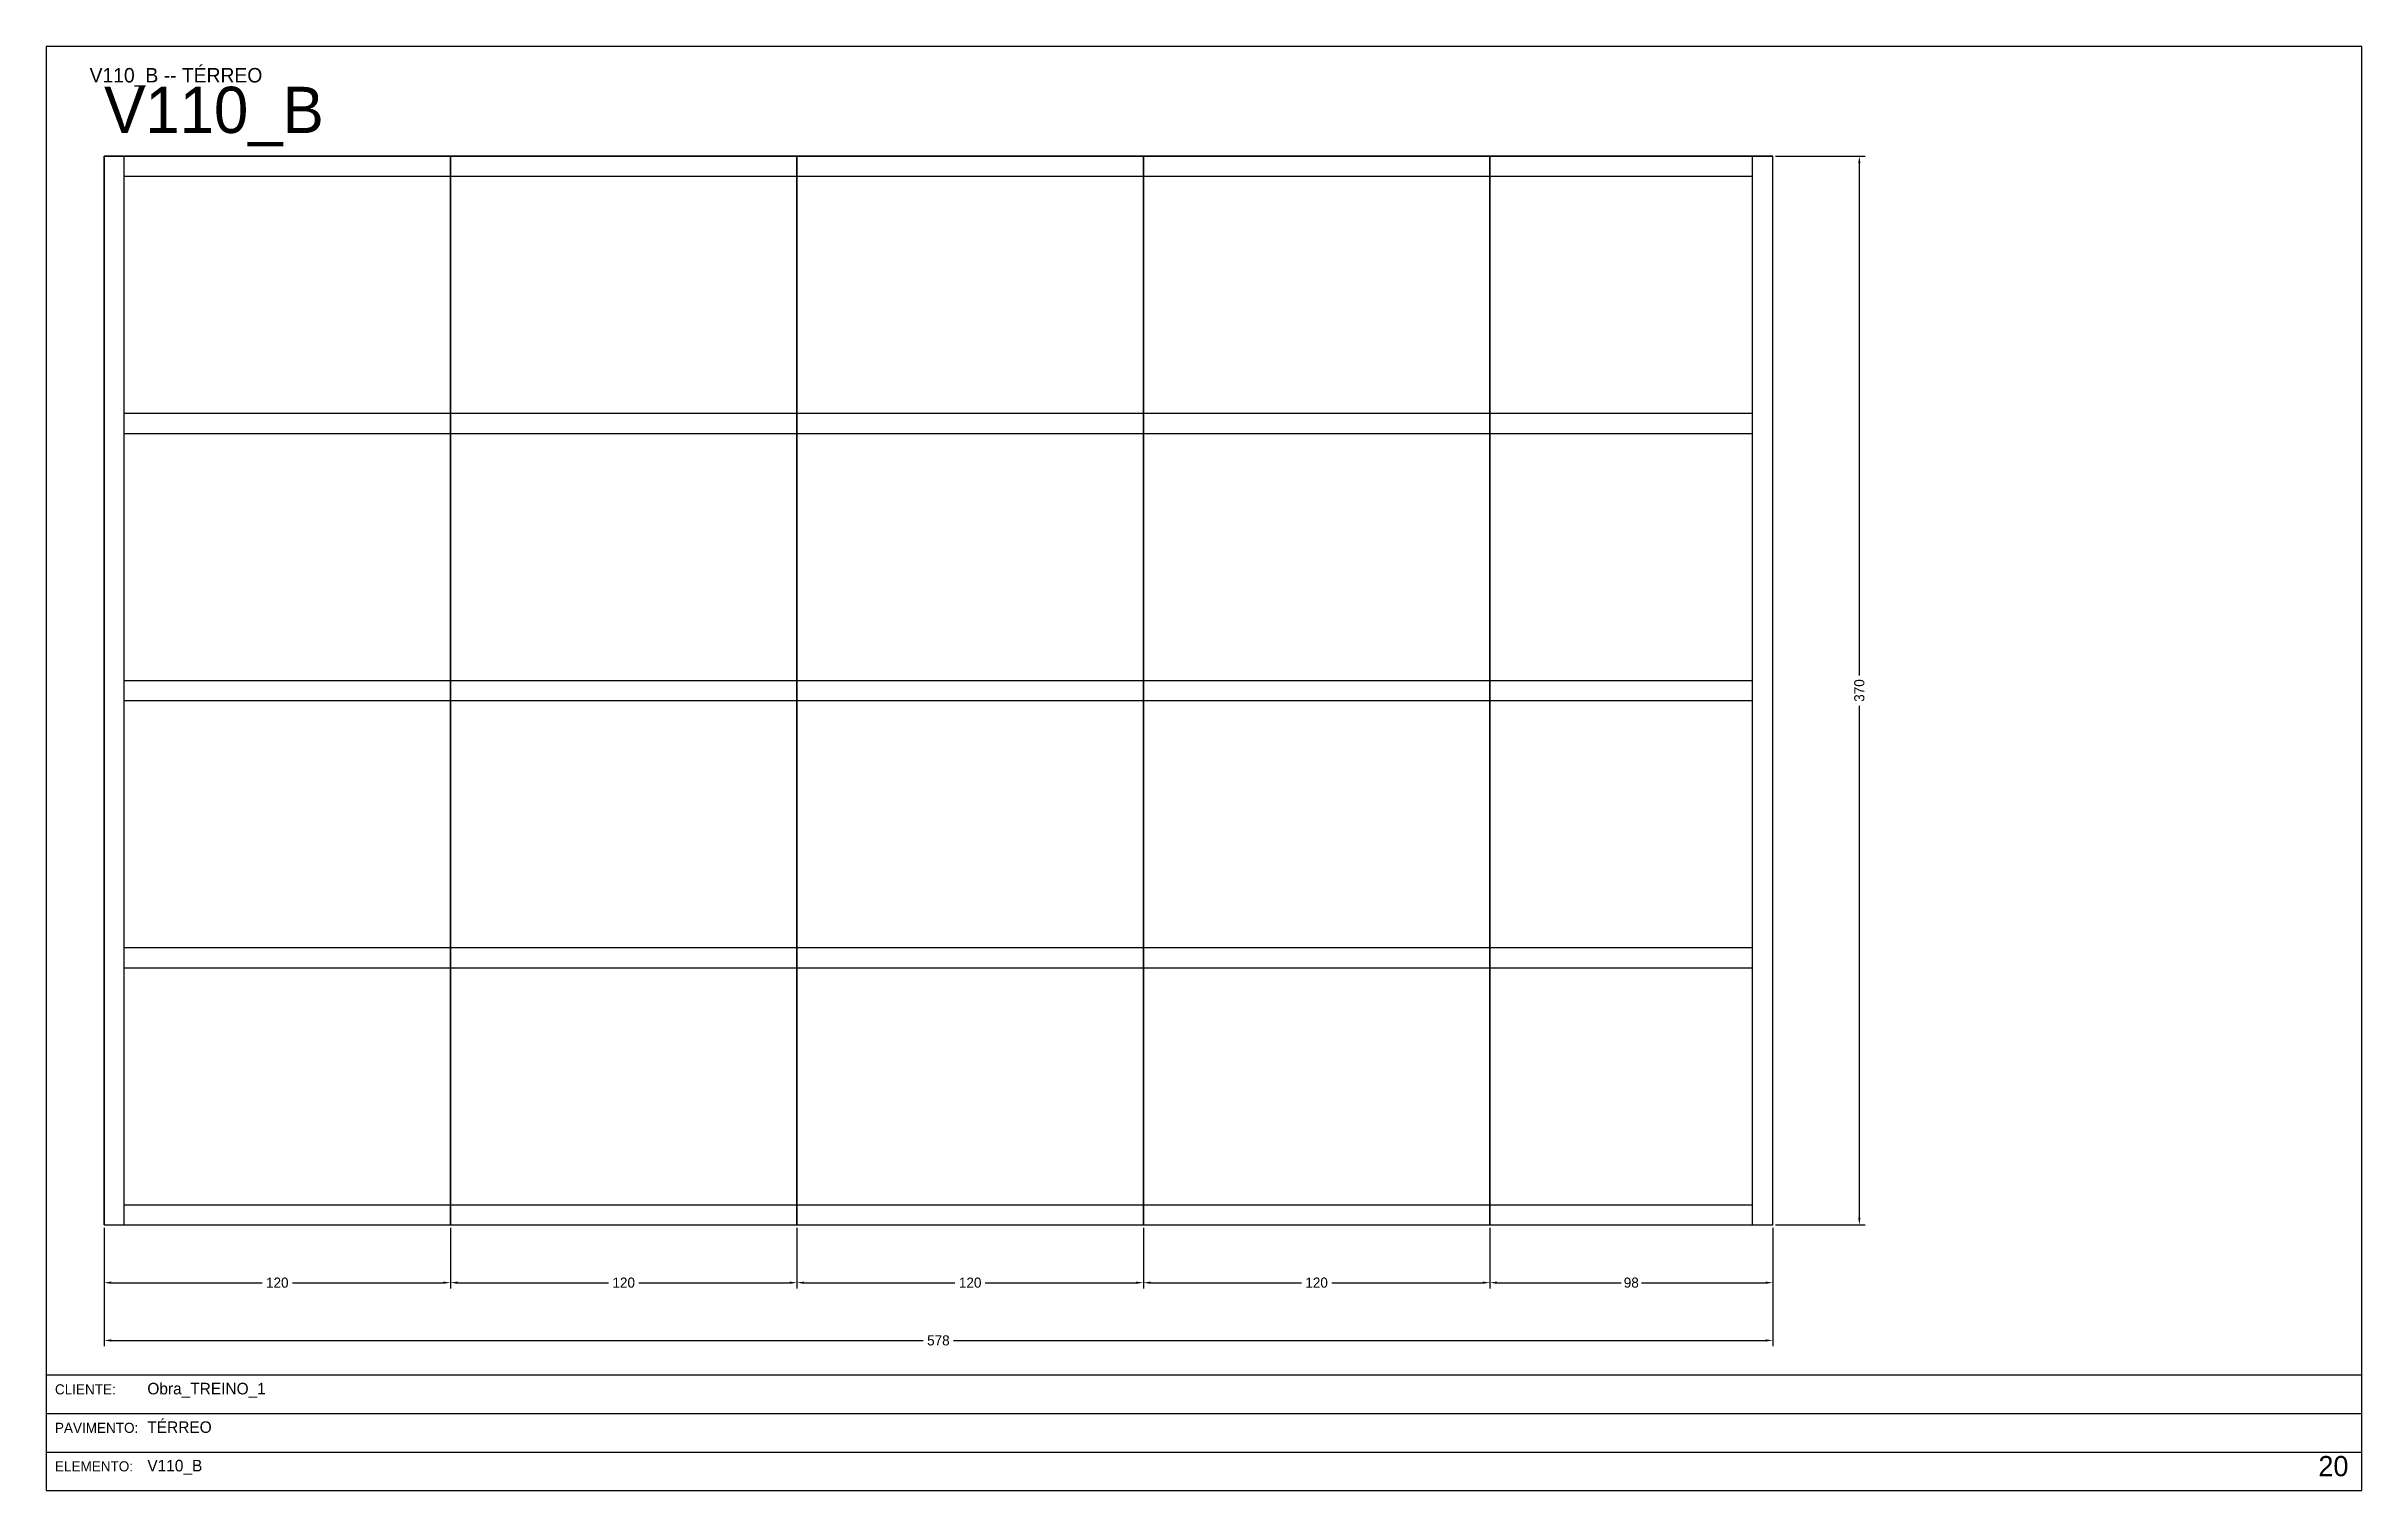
# Model space of a CAD drawing. Header units: metres. Extents: x 0 to 3268, y -4496 to 124.
# Drawn here: x 2466 to 3268, y -1518 to -1018 of the extents above; entities that cross this region are included whole.
import ezdxf

# ---------------------------------------------------------------- set-up
doc = ezdxf.new("R2010")
doc.units = ezdxf.units.M
for name, color, linetype in [('BORDA_CELULA', 9, 'Continuous'), ('CARIMBO', 9, 'Continuous'), ('COTA', 241, 'Continuous'), ('NOMENCLATURA', 7, 'Continuous'), ('Painéis', 200, 'Continuous'), ('SARR_2.2x7', 40, 'Continuous')]:
    doc.layers.add(name, color=color, linetype=linetype)
doc.dimstyles.new('COTA', dxfattribs={"dimtxt": 3.5, "dimasz": 2.5, "dimexe": 2, "dimexo": 1, "dimgap": 0.9, "dimtad": 1, "dimdec": 0, "dimrnd": 1, "dimcen": 2.5, "dimclrd": 4, "dimclre": 4, "dimclrt": 4, "dimazin": 3, "dimtfac": 1, "dimtmove": 0, "dimatfit": 3})

msp = doc.modelspace()

# ---------------------------------------------------------------- texts
at = {"layer": 'CARIMBO', "color": 9}
for s, p in [('CLIENTE:', (2469, -1484.67)), ('PAVIMENTO:', (2469, -1498)), ('ELEMENTO:', (2469, -1511.33))]:
    msp.add_text(s, height=3.5, dxfattribs=at).set_placement(p)
at = {"layer": 'CARIMBO', "color": 2}
for s, p in [('Obra_TREINO_1', (2501, -1484.67)), ('TÉRREO', (2501, -1498)), ('V110_B', (2501, -1511.33))]:
    msp.add_text(s, height=4, dxfattribs=at).set_placement(p)
at = {"layer": 'CARIMBO', "color": 3}
msp.add_text('20', height=7, dxfattribs=at).set_placement((3253, -1513))
at = {"layer": 'NOMENCLATURA'}
for s, height, p in [('V110_B -- TÉRREO', 5, (2481, -1030.5)), ('V110_B', 16, (2486, -1048))]:
    msp.add_text(s, height=height, dxfattribs=at).set_placement(p)

# ---------------------------------------------------------------- blocks, each defined once
blk = doc.blocks.new('_CLOSEDFILLED')
at = {"color": 0, "linetype": 'BYBLOCK'}
blk.add_solid([(-1, 0.16), (0, 0), (-1, -0.16)], dxfattribs=at)
blk = doc.blocks.new('*D174')
at = {"color": 4}
for p, q in [((2486, -1427), (2486, -1448)), ((2606, -1427), (2606, -1448)), ((2488.5, -1446), (2540.75, -1446)), ((2551.25, -1446), (2603.5, -1446))]:
    blk.add_line(p, q, dxfattribs=at)
at = {"layer": 'Defpoints'}
for p in [(2486, -1426), (2606, -1426), (2486, -1446)]:
    blk.add_point(p, dxfattribs=at)
at = {"layer": 'COTA', "color": 4, "xscale": 2.5, "yscale": 2.5, "rotation": 180}
blk.add_blockref('_CLOSEDFILLED', (2486, -1446), dxfattribs=at)
at = {"layer": 'COTA', "color": 4, "xscale": 2.5, "yscale": 2.5}
blk.add_blockref('_CLOSEDFILLED', (2606, -1446), dxfattribs=at)
at = {"layer": 'COTA', "color": 4, "insert": (2546, -1446), "char_height": 3.5, "attachment_point": 5}
blk.add_mtext('120', dxfattribs=at)
blk = doc.blocks.new('*D175')
at = {"color": 4}
for p, q in [((2606, -1427), (2606, -1448)), ((2726, -1427), (2726, -1448)), ((2608.5, -1446), (2660.75, -1446)), ((2671.25, -1446), (2723.5, -1446))]:
    blk.add_line(p, q, dxfattribs=at)
at = {"layer": 'Defpoints'}
for p in [(2606, -1426), (2726, -1426), (2606, -1446)]:
    blk.add_point(p, dxfattribs=at)
at = {"layer": 'COTA', "color": 4, "xscale": 2.5, "yscale": 2.5, "rotation": 180}
blk.add_blockref('_CLOSEDFILLED', (2606, -1446), dxfattribs=at)
at = {"layer": 'COTA', "color": 4, "xscale": 2.5, "yscale": 2.5}
blk.add_blockref('_CLOSEDFILLED', (2726, -1446), dxfattribs=at)
at = {"layer": 'COTA', "color": 4, "insert": (2666, -1446), "char_height": 3.5, "attachment_point": 5}
blk.add_mtext('120', dxfattribs=at)
blk = doc.blocks.new('*D176')
at = {"color": 4}
for p, q in [((2726, -1427), (2726, -1448)), ((2846, -1427), (2846, -1448)), ((2728.5, -1446), (2780.75, -1446)), ((2791.25, -1446), (2843.5, -1446))]:
    blk.add_line(p, q, dxfattribs=at)
at = {"layer": 'Defpoints'}
for p in [(2726, -1426), (2846, -1426), (2726, -1446)]:
    blk.add_point(p, dxfattribs=at)
at = {"layer": 'COTA', "color": 4, "xscale": 2.5, "yscale": 2.5, "rotation": 180}
blk.add_blockref('_CLOSEDFILLED', (2726, -1446), dxfattribs=at)
at = {"layer": 'COTA', "color": 4, "xscale": 2.5, "yscale": 2.5}
blk.add_blockref('_CLOSEDFILLED', (2846, -1446), dxfattribs=at)
at = {"layer": 'COTA', "color": 4, "insert": (2786, -1446), "char_height": 3.5, "attachment_point": 5}
blk.add_mtext('120', dxfattribs=at)
blk = doc.blocks.new('*D177')
at = {"color": 4}
for p, q in [((2846, -1427), (2846, -1448)), ((2966, -1427), (2966, -1448)), ((2848.5, -1446), (2900.75, -1446)), ((2911.25, -1446), (2963.5, -1446))]:
    blk.add_line(p, q, dxfattribs=at)
at = {"layer": 'Defpoints'}
for p in [(2846, -1426), (2966, -1426), (2846, -1446)]:
    blk.add_point(p, dxfattribs=at)
at = {"layer": 'COTA', "color": 4, "xscale": 2.5, "yscale": 2.5, "rotation": 180}
blk.add_blockref('_CLOSEDFILLED', (2846, -1446), dxfattribs=at)
at = {"layer": 'COTA', "color": 4, "xscale": 2.5, "yscale": 2.5}
blk.add_blockref('_CLOSEDFILLED', (2966, -1446), dxfattribs=at)
at = {"layer": 'COTA', "color": 4, "insert": (2906, -1446), "char_height": 3.5, "attachment_point": 5}
blk.add_mtext('120', dxfattribs=at)
blk = doc.blocks.new('*D178')
at = {"color": 4}
for p, q in [((2966, -1427), (2966, -1448)), ((3064, -1427), (3064, -1448)), ((2968.5, -1446), (3011.5, -1446)), ((3018.5, -1446), (3061.5, -1446))]:
    blk.add_line(p, q, dxfattribs=at)
at = {"layer": 'Defpoints'}
for p in [(2966, -1426), (3064, -1426), (2966, -1446)]:
    blk.add_point(p, dxfattribs=at)
at = {"layer": 'COTA', "color": 4, "xscale": 2.5, "yscale": 2.5, "rotation": 180}
blk.add_blockref('_CLOSEDFILLED', (2966, -1446), dxfattribs=at)
at = {"layer": 'COTA', "color": 4, "xscale": 2.5, "yscale": 2.5}
blk.add_blockref('_CLOSEDFILLED', (3064, -1446), dxfattribs=at)
at = {"layer": 'COTA', "color": 4, "insert": (3015, -1446), "char_height": 3.5, "attachment_point": 5}
blk.add_mtext('98', dxfattribs=at)
blk = doc.blocks.new('*D179')
at = {"color": 4}
for p, q in [((2486, -1427), (2486, -1468)), ((3064, -1427), (3064, -1468)), ((2488.5, -1466), (2769.75, -1466)), ((2780.25, -1466), (3061.5, -1466))]:
    blk.add_line(p, q, dxfattribs=at)
at = {"layer": 'Defpoints'}
for p in [(2486, -1426), (3064, -1426), (2486, -1466)]:
    blk.add_point(p, dxfattribs=at)
at = {"layer": 'COTA', "color": 4, "xscale": 2.5, "yscale": 2.5, "rotation": 180}
blk.add_blockref('_CLOSEDFILLED', (2486, -1466), dxfattribs=at)
at = {"layer": 'COTA', "color": 4, "xscale": 2.5, "yscale": 2.5}
blk.add_blockref('_CLOSEDFILLED', (3064, -1466), dxfattribs=at)
at = {"layer": 'COTA', "color": 4, "insert": (2775, -1466), "char_height": 3.5, "attachment_point": 5}
blk.add_mtext('578', dxfattribs=at)
blk = doc.blocks.new('*D180')
at = {"color": 4}
for p, q in [((3065, -1056), (3096, -1056)), ((3094, -1235.75), (3094, -1058.5)), ((3094, -1423.5), (3094, -1246.25)), ((3065, -1426), (3096, -1426))]:
    blk.add_line(p, q, dxfattribs=at)
at = {"layer": 'Defpoints'}
for p in [(3064, -1056), (3064, -1426), (3094, -1426)]:
    blk.add_point(p, dxfattribs=at)
at = {"layer": 'COTA', "color": 4, "xscale": 2.5, "yscale": 2.5}
for p, rotation in [((3094, -1056), 90), ((3094, -1426), 270)]:
    blk.add_blockref('_CLOSEDFILLED', p, dxfattribs=dict(at, rotation=rotation))
at = {"layer": 'COTA', "color": 4, "insert": (3094, -1241), "char_height": 3.5, "attachment_point": 5, "rotation": 90}
blk.add_mtext('370', dxfattribs=at)
blk = doc.blocks.new('*D181')
at = {"color": 4}
for p, q in [((3065, -1056), (3096, -1056)), ((3094, -1235.75), (3094, -1058.5)), ((3094, -1423.5), (3094, -1246.25)), ((3065, -1426), (3096, -1426))]:
    blk.add_line(p, q, dxfattribs=at)
at = {"layer": 'Defpoints'}
for p in [(3064, -1056), (3064, -1426), (3094, -1426)]:
    blk.add_point(p, dxfattribs=at)
at = {"layer": 'COTA', "color": 4, "xscale": 2.5, "yscale": 2.5}
for p, rotation in [((3094, -1056), 90), ((3094, -1426), 270)]:
    blk.add_blockref('_CLOSEDFILLED', p, dxfattribs=dict(at, rotation=rotation))
at = {"layer": 'COTA', "color": 4, "insert": (3094, -1241), "char_height": 3.5, "attachment_point": 5, "rotation": 90}
blk.add_mtext('370', dxfattribs=at)
blk = doc.blocks.new('*D182')
at = {"color": 4}
for p, q in [((3065, -1056), (3096, -1056)), ((3094, -1235.75), (3094, -1058.5)), ((3094, -1423.5), (3094, -1246.25)), ((3065, -1426), (3096, -1426))]:
    blk.add_line(p, q, dxfattribs=at)
at = {"layer": 'Defpoints'}
for p in [(3064, -1056), (3064, -1426), (3094, -1426)]:
    blk.add_point(p, dxfattribs=at)
at = {"layer": 'COTA', "color": 4, "xscale": 2.5, "yscale": 2.5}
for p, rotation in [((3094, -1056), 90), ((3094, -1426), 270)]:
    blk.add_blockref('_CLOSEDFILLED', p, dxfattribs=dict(at, rotation=rotation))
at = {"layer": 'COTA', "color": 4, "insert": (3094, -1241), "char_height": 3.5, "attachment_point": 5, "rotation": 90}
blk.add_mtext('370', dxfattribs=at)
blk = doc.blocks.new('*D183')
at = {"color": 4}
for p, q in [((3065, -1056), (3096, -1056)), ((3094, -1235.75), (3094, -1058.5)), ((3094, -1423.5), (3094, -1246.25)), ((3065, -1426), (3096, -1426))]:
    blk.add_line(p, q, dxfattribs=at)
at = {"layer": 'Defpoints'}
for p in [(3064, -1056), (3064, -1426), (3094, -1426)]:
    blk.add_point(p, dxfattribs=at)
at = {"layer": 'COTA', "color": 4, "xscale": 2.5, "yscale": 2.5}
for p, rotation in [((3094, -1056), 90), ((3094, -1426), 270)]:
    blk.add_blockref('_CLOSEDFILLED', p, dxfattribs=dict(at, rotation=rotation))
at = {"layer": 'COTA', "color": 4, "insert": (3094, -1241), "char_height": 3.5, "attachment_point": 5, "rotation": 90}
blk.add_mtext('370', dxfattribs=at)
blk = doc.blocks.new('*D184')
at = {"color": 4}
for p, q in [((3065, -1056), (3096, -1056)), ((3094, -1235.75), (3094, -1058.5)), ((3094, -1423.5), (3094, -1246.25)), ((3065, -1426), (3096, -1426))]:
    blk.add_line(p, q, dxfattribs=at)
at = {"layer": 'Defpoints'}
for p in [(3064, -1056), (3064, -1426), (3094, -1426)]:
    blk.add_point(p, dxfattribs=at)
at = {"layer": 'COTA', "color": 4, "xscale": 2.5, "yscale": 2.5}
for p, rotation in [((3094, -1056), 90), ((3094, -1426), 270)]:
    blk.add_blockref('_CLOSEDFILLED', p, dxfattribs=dict(at, rotation=rotation))
at = {"layer": 'COTA', "color": 4, "insert": (3094, -1241), "char_height": 3.5, "attachment_point": 5, "rotation": 90}
blk.add_mtext('370', dxfattribs=at)

# ---------------------------------------------------------------- dimensions: what is measured, and where the dimension line sits
at = {"layer": 'COTA'}
for picture in ['*D180', '*D181', '*D182', '*D183', '*D184']:
    dim = msp.add_linear_dim(base=(3094, -1426), p1=(3064, -1426), p2=(3064, -1056), angle=90, dimstyle='COTA', dxfattribs=at)
    dim.commit()
    dim.dimension.update_dxf_attribs({"geometry": picture, "text_midpoint": (3094, -1241)})
for base, p1, p2, picture, middle in [((2486, -1446), (2486, -1426), (2606, -1426), '*D174', (2546, -1446)), ((2486, -1466), (2486, -1426), (3064, -1426), '*D179', (2775, -1466)), ((2606, -1446), (2606, -1426), (2726, -1426), '*D175', (2666, -1446)), ((2726, -1446), (2726, -1426), (2846, -1426), '*D176', (2786, -1446)), ((2846, -1446), (2846, -1426), (2966, -1426), '*D177', (2906, -1446)), ((2966, -1446), (2966, -1426), (3064, -1426), '*D178', (3015, -1446))]:
    dim = msp.add_linear_dim(base=base, p1=p1, p2=p2, dimstyle='COTA', dxfattribs=at)
    dim.commit()
    dim.dimension.update_dxf_attribs({"geometry": picture, "text_midpoint": middle})

# ---------------------------------------------------------------- linework, layer by layer
at = {"layer": 'BORDA_CELULA'}
for points in [[(2466, -1518), (3268, -1518), (3268, -1018), (2466, -1018)], [(2466, -1518), (3268, -1518), (3268, -1478), (2466, -1478)]]:
    msp.add_lwpolyline(points, close=True, dxfattribs=at)
at = {"layer": 'CARIMBO'}
for p, q in [((2466, -1491.33), (3268, -1491.33)), ((2466, -1504.67), (3268, -1504.67)), ((2466, -1518), (3268, -1518))]:
    msp.add_line(p, q, dxfattribs=at)
at = {"layer": 'Painéis'}
for points in [[(2486, -1426), (2486, -1056)], [(2486, -1056), (2606, -1056)], [(2486, -1426), (2606, -1426), (2606, -1056), (2486, -1056), (2486, -1426)], [(2606, -1426), (2606, -1056)], [(2606, -1056), (2726, -1056)], [(2606, -1426), (2726, -1426), (2726, -1056), (2606, -1056), (2606, -1426)], [(2726, -1426), (2726, -1056)], [(2726, -1056), (2846, -1056)], [(2726, -1426), (2846, -1426), (2846, -1056), (2726, -1056), (2726, -1426)], [(2846, -1426), (2846, -1056)], [(2846, -1056), (2966, -1056)], [(2846, -1426), (2966, -1426), (2966, -1056), (2846, -1056), (2846, -1426)], [(2966, -1426), (2966, -1056)], [(2966, -1056), (3064, -1056)], [(2966, -1426), (3064, -1426), (3064, -1056), (2966, -1056), (2966, -1426)], [(3064, -1426), (3064, -1056)], [(2486, -1426), (2606, -1426)], [(2606, -1426), (2726, -1426)], [(2726, -1426), (2846, -1426)], [(2846, -1426), (2966, -1426)], [(2966, -1426), (3064, -1426)]]:
    msp.add_lwpolyline(points, dxfattribs=at)
at = {"layer": 'SARR_2.2x7'}
for points in [[(2493, -1426), (2493, -1056)], [(3057, -1426), (3057, -1056)], [(2493, -1063), (2606, -1063)], [(2606, -1063), (2726, -1063)], [(2726, -1063), (2846, -1063)], [(2846, -1063), (2966, -1063)], [(2966, -1063), (3057, -1063)], [(2493, -1145), (2606, -1145)], [(2606, -1145), (2726, -1145)], [(2726, -1145), (2846, -1145)], [(2846, -1145), (2966, -1145)], [(2966, -1145), (3057, -1145)], [(2493, -1152), (2606, -1152)], [(2606, -1152), (2726, -1152)], [(2726, -1152), (2846, -1152)], [(2846, -1152), (2966, -1152)], [(2966, -1152), (3057, -1152)], [(2493, -1237.5), (2606, -1237.5)], [(2606, -1237.5), (2726, -1237.5)], [(2726, -1237.5), (2846, -1237.5)], [(2846, -1237.5), (2966, -1237.5)], [(2966, -1237.5), (3057, -1237.5)], [(2493, -1244.5), (2606, -1244.5)], [(2606, -1244.5), (2726, -1244.5)], [(2726, -1244.5), (2846, -1244.5)], [(2846, -1244.5), (2966, -1244.5)], [(2966, -1244.5), (3057, -1244.5)], [(2493, -1330), (2606, -1330)], [(2606, -1330), (2726, -1330)], [(2726, -1330), (2846, -1330)], [(2846, -1330), (2966, -1330)], [(2966, -1330), (3057, -1330)], [(2493, -1337), (2606, -1337)], [(2606, -1337), (2726, -1337)], [(2726, -1337), (2846, -1337)], [(2846, -1337), (2966, -1337)], [(2966, -1337), (3057, -1337)], [(2493, -1419), (2606, -1419)], [(2606, -1419), (2726, -1419)], [(2726, -1419), (2846, -1419)], [(2846, -1419), (2966, -1419)], [(2966, -1419), (3057, -1419)]]:
    msp.add_lwpolyline(points, dxfattribs=at)

msp.set_redraw_order([(e.dxf.handle, doc.entitydb.next_handle()) for e in msp.query("TEXT MTEXT ATTDEF DIMENSION ARC_DIMENSION")])  # texts and dimensions are drawn at this point

doc.saveas('drawing.dxf')
